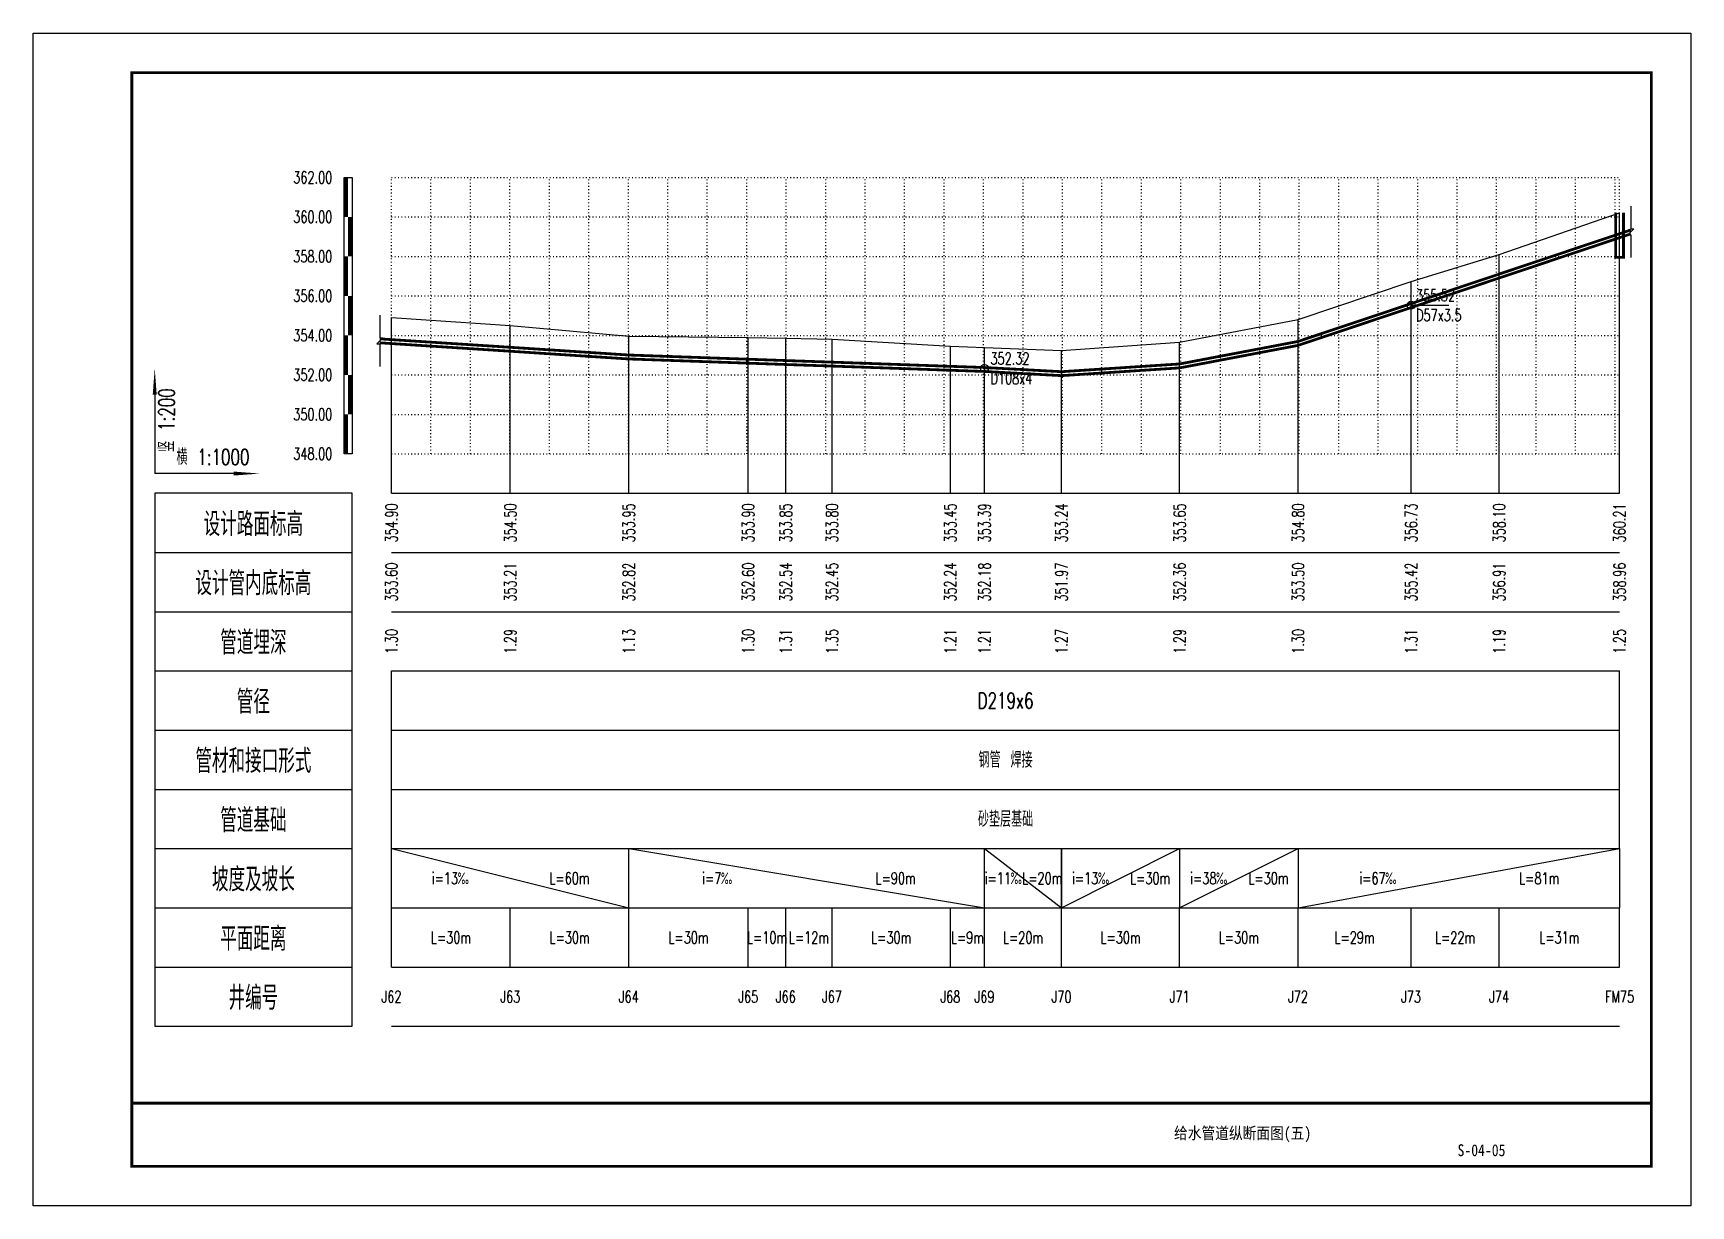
# Model space of a CAD drawing. Extents: x 566669 to 567929, y 3427063 to 3427212.
# Drawn here: x 567508.9 to 567718.9, y 3427063.1 to 3427211.6 of the extents above; entities that cross this region are included whole.
import ezdxf
from ezdxf.enums import TextEntityAlignment as Align

# ---------------------------------------------------------------- set-up
doc = ezdxf.new("R2010")
doc.units = 0
doc.header["$LTSCALE"] = 10
doc.linetypes.add('CENTER', pattern=[50.8, 31.75, -6.35, 6.35, -6.35])
doc.linetypes.add('DOT', pattern=[6.35, 0, -6.35])
doc.layers.get('0').update_dxf_attribs({"linetype": 'CONTINUOUS'})
for name, color, linetype in [('0-BZ', 7, 'CONTINUOUS'), ('0-TK', 7, 'CONTINUOUS'), ('DMZBWG', 8, 'DOT'), ('GPSCOMMON', 7, 'CONTINUOUS'), ('hy_dm_gs_subpipe', 7, 'CONTINUOUS'), ('hydm_common_pipe', 7, 'CONTINUOUS'), ('hydm_gs_natureline', 7, 'CONTINUOUS'), ('hydm_gs_pipe', 7, 'CONTINUOUS'), ('hydm_gs_well', 7, 'CONTINUOUS')]:
    doc.layers.add(name, color=color, linetype=linetype)
doc.styles.add('-宋体', font='', dxfattribs={"width": 0.75})
doc.styles.add('GPSHZ', font='txt.shx', dxfattribs={"width": 0.8, "bigfont": 'hztxt.shx'})
doc.styles.get('-宋体').set_extended_font_data('SimSun')

msp = doc.modelspace()

# ---------------------------------------------------------------- texts
at = {"layer": '0-BZ', "color": 0, "ltscale": 15, "style": '-宋体', "width": 0.85}
for s, p in [('给水管道纵断面图(五)', (567662.07, 3427072.24)), ('S-04-05', (567692.33, 3427070.16))]:
    msp.add_text(s, height=1.5, rotation=359.9624, dxfattribs=at).set_placement(p, align=Align.MIDDLE)
at = {"layer": 'hy_dm_gs_subpipe', "style": 'GPSHZ', "width": 0.7}
for s, p in [('355.52', (567684.03, 3427177.66)), ('352.32', (567630.12, 3427169.66))]:
    msp.add_text(s, height=1.5, dxfattribs=at).set_placement(p)
for s, p in [('D57x3.5', (567684.03, 3427176.66)), ('D108x4', (567630.12, 3427168.66))]:
    msp.add_text(s, height=1.5, dxfattribs=at).set_placement(p, align=Align.TOP_LEFT)
at = {"layer": 'hydm_common_pipe', "style": 'GPSHZ', "width": 0.7}
for s, p in [('362.00', (567546.75, 3427193.35)), ('360.00', (567546.75, 3427188.35)), ('358.00', (567546.75, 3427183.35)), ('356.00', (567546.75, 3427178.35)), ('354.00', (567546.75, 3427173.35)), ('352.00', (567546.75, 3427168.35)), ('350.00', (567546.75, 3427163.35)), ('348.00', (567546.75, 3427158.35))]:
    msp.add_text(s, height=1.5, dxfattribs=at).set_placement(p, align=Align.MIDDLE_RIGHT)
msp.add_text('竖 1:200', height=2, rotation=90, dxfattribs=at).set_placement((567524.75, 3427158.6), align=Align.TOP_LEFT)
msp.add_text('横 1:1000', height=2, dxfattribs=at).set_placement((567527, 3427156.35), align=Align.BOTTOM_LEFT)
for s, p in [('354.90', (567554.25, 3427149.6)), ('354.50', (567569.3, 3427149.6)), ('353.95', (567584.31, 3427149.6)), ('353.90', (567599.44, 3427149.6)), ('353.85', (567604.2, 3427149.6)), ('353.80', (567610.05, 3427149.6)), ('353.45', (567625.05, 3427149.6)), ('353.39', (567629.37, 3427149.6)), ('353.24', (567639.13, 3427149.6)), ('353.65', (567654.09, 3427149.6)), ('354.80', (567669.09, 3427149.6)), ('356.73', (567683.41, 3427149.6)), ('358.10', (567694.56, 3427149.6)), ('360.21', (567709.82, 3427149.6)), ('353.60', (567554.25, 3427142.1)), ('353.21', (567569.3, 3427142.1)), ('352.82', (567584.31, 3427142.1)), ('352.60', (567599.44, 3427142.1)), ('352.54', (567604.2, 3427142.1)), ('352.45', (567610.05, 3427142.1)), ('352.24', (567625.05, 3427142.1)), ('352.18', (567629.37, 3427142.1)), ('351.97', (567639.13, 3427142.1)), ('352.36', (567654.09, 3427142.1)), ('353.50', (567669.09, 3427142.1)), ('355.42', (567683.41, 3427142.1)), ('356.91', (567694.56, 3427142.1)), ('358.96', (567709.82, 3427142.1)), ('1.30', (567554.25, 3427134.6)), ('1.29', (567569.3, 3427134.6)), ('1.13', (567584.31, 3427134.6)), ('1.30', (567599.44, 3427134.6)), ('1.31', (567604.2, 3427134.6)), ('1.35', (567610.05, 3427134.6)), ('1.21', (567625.05, 3427134.6)), ('1.21', (567629.37, 3427134.6)), ('1.27', (567639.13, 3427134.6)), ('1.29', (567654.09, 3427134.6)), ('1.30', (567669.09, 3427134.6)), ('1.31', (567683.41, 3427134.6)), ('1.19', (567694.56, 3427134.6)), ('1.25', (567709.82, 3427134.6))]:
    msp.add_text(s, height=1.5, rotation=90, dxfattribs=at).set_placement(p, align=Align.MIDDLE_CENTER)
for s, height, p in [('D219x6', 2, (567632.04, 3427127.1)), ('钢管 焊接', 2, (567632.04, 3427119.6)), ('砂垫层基础', 2, (567632.04, 3427112.1)), ('i=13‰', 1.5, (567561.76, 3427104.6)), ('L=60m', 1.5, (567576.79, 3427104.6)), ('i=7‰', 1.5, (567595.57, 3427104.6)), ('L=90m', 1.5, (567618.11, 3427104.6)), ('i=11‰', 1.5, (567631.81, 3427104.6)), ('L=20m', 1.5, (567636.69, 3427104.6)), ('i=13‰', 1.5, (567642.87, 3427104.6)), ('L=30m', 1.5, (567650.35, 3427104.6)), ('i=38‰', 1.5, (567657.84, 3427104.6)), ('L=30m', 1.5, (567665.34, 3427104.6)), ('i=67‰', 1.5, (567679.27, 3427104.6)), ('L=81m', 1.5, (567699.64, 3427104.6)), ('L=30m', 1.5, (567561.78, 3427097.1)), ('L=30m', 1.5, (567576.81, 3427097.1)), ('L=30m', 1.5, (567591.87, 3427097.1)), ('L=10m', 1.5, (567601.82, 3427097.1)), ('L=12m', 1.5, (567607.13, 3427097.1)), ('L=30m', 1.5, (567617.55, 3427097.1)), ('L=9m', 1.5, (567627.21, 3427097.1)), ('L=20m', 1.5, (567634.25, 3427097.1)), ('L=30m', 1.5, (567646.61, 3427097.1)), ('L=30m', 1.5, (567661.59, 3427097.1)), ('L=29m', 1.5, (567676.25, 3427097.1)), ('L=22m', 1.5, (567688.98, 3427097.1)), ('L=31m', 1.5, (567702.19, 3427097.1)), ('J62', 1.5, (567554.25, 3427089.6)), ('J63', 1.5, (567569.3, 3427089.6)), ('J64', 1.5, (567584.31, 3427089.6)), ('J65', 1.5, (567599.44, 3427089.6)), ('J66', 1.5, (567604.2, 3427089.6)), ('J67', 1.5, (567610.05, 3427089.6)), ('J68', 1.5, (567625.05, 3427089.6)), ('J69', 1.5, (567629.37, 3427089.6)), ('J70', 1.5, (567639.13, 3427089.6)), ('J71', 1.5, (567654.09, 3427089.6)), ('J72', 1.5, (567669.09, 3427089.6)), ('J73', 1.5, (567683.41, 3427089.6)), ('J74', 1.5, (567694.56, 3427089.6)), ('FM75', 1.5, (567709.82, 3427089.6))]:
    msp.add_text(s, height=height, dxfattribs=at).set_placement(p, align=Align.MIDDLE_CENTER)

# ---------------------------------------------------------------- blocks, each defined once
blk = doc.blocks.new('dafgdahgsdfh')
at = {"layer": '0-TK'}
blk.add_lwpolyline([(43209.45, 121009.57), (43419.45, 121009.57), (43419.45, 120861.07), (43209.45, 120861.07)], close=True, dxfattribs=at)
blk = doc.blocks.new('hygx_gszdtablehead44')
at = {"layer": 'GPSCOMMON'}
for p, q in [((0, 135), (0, 0)), ((50, 135), (0, 135)), ((50, 0), (50, 135)), ((0, 120), (50, 120)), ((0, 105), (50, 105)), ((0, 90), (50, 90)), ((0, 75), (50, 75)), ((0, 60), (50, 60)), ((0, 45), (50, 45)), ((0, 30), (50, 30)), ((0, 15), (50, 15)), ((0, 0), (50, 0)), ((0, 0), (50, 0))]:
    blk.add_line(p, q, dxfattribs=at)
at = {"layer": 'GPSCOMMON', "style": 'GPSHZ', "width": 0.7}
for s, p in [('设计路面标高', (25, 127.5)), ('设计管内底标高', (25, 112.5)), ('管道埋深', (25, 97.5)), ('管径', (25, 82.5)), ('管材和接口形式', (25, 67.5)), ('管道基础', (25, 52.5)), ('坡度及坡长', (25, 37.5)), ('平面距离', (25, 22.5)), ('井编号', (25, 7.5))]:
    blk.add_text(s, height=6, dxfattribs=at).set_placement(p, align=Align.MIDDLE)
blk = doc.blocks.new('swyg')
at = {"linetype": 'Continuous'}
blk.add_circle((0, 0), 1, dxfattribs=at)

# ---------------------------------------------------------------- linework, layer by layer
at = {"layer": '0-TK', "const_width": 0.35}
for points in [[(567713.85, 3427068.12), (567521.35, 3427068.12), (567521.35, 3427206.62), (567713.85, 3427206.62)], [(567521.35, 3427206.62), (567713.85, 3427206.62), (567713.85, 3427076.12), (567521.35, 3427076.12)], [(567713.85, 3427068.12), (567521.35, 3427068.12), (567521.35, 3427206.62), (567713.85, 3427206.62)], [(567521.35, 3427206.62), (567713.85, 3427206.62), (567713.85, 3427076.12), (567521.35, 3427076.12)]]:
    msp.add_lwpolyline(points, close=True, dxfattribs=at)
at = {"layer": 'DMZBWG', "ltscale": 0.005}
for p, q in [((567554.25, 3427193.35), (567709.82, 3427193.35)), ((567554.25, 3427158.35), (567554.25, 3427193.35)), ((567559.25, 3427158.35), (567559.25, 3427193.35)), ((567564.25, 3427158.35), (567564.25, 3427193.35)), ((567569.25, 3427158.35), (567569.25, 3427193.35)), ((567574.25, 3427158.35), (567574.25, 3427193.35)), ((567579.25, 3427158.35), (567579.25, 3427193.35)), ((567584.25, 3427158.35), (567584.25, 3427193.35)), ((567589.25, 3427158.35), (567589.25, 3427193.35)), ((567594.25, 3427158.35), (567594.25, 3427193.35)), ((567599.25, 3427158.35), (567599.25, 3427193.35)), ((567604.25, 3427158.35), (567604.25, 3427193.35)), ((567609.25, 3427158.35), (567609.25, 3427193.35)), ((567614.25, 3427158.35), (567614.25, 3427193.35)), ((567619.25, 3427158.35), (567619.25, 3427193.35)), ((567624.25, 3427158.35), (567624.25, 3427193.35)), ((567629.25, 3427158.35), (567629.25, 3427193.35)), ((567634.25, 3427158.35), (567634.25, 3427193.35)), ((567639.25, 3427158.35), (567639.25, 3427193.35)), ((567644.25, 3427158.35), (567644.25, 3427193.35)), ((567649.25, 3427158.35), (567649.25, 3427193.35)), ((567654.25, 3427158.35), (567654.25, 3427193.35)), ((567659.25, 3427158.35), (567659.25, 3427193.35)), ((567664.25, 3427158.35), (567664.25, 3427193.35)), ((567669.25, 3427158.35), (567669.25, 3427193.35)), ((567674.25, 3427158.35), (567674.25, 3427193.35)), ((567679.25, 3427158.35), (567679.25, 3427193.35)), ((567684.25, 3427158.35), (567684.25, 3427193.35)), ((567689.25, 3427158.35), (567689.25, 3427193.35)), ((567694.25, 3427158.35), (567694.25, 3427193.35)), ((567699.25, 3427158.35), (567699.25, 3427193.35)), ((567704.25, 3427158.35), (567704.25, 3427193.35)), ((567709.25, 3427158.35), (567709.25, 3427193.35)), ((567709.82, 3427158.35), (567709.82, 3427193.35)), ((567554.25, 3427188.35), (567709.82, 3427188.35)), ((567554.25, 3427183.35), (567709.82, 3427183.35)), ((567554.25, 3427178.35), (567709.82, 3427178.35)), ((567554.25, 3427173.35), (567709.82, 3427173.35)), ((567554.25, 3427168.35), (567709.82, 3427168.35)), ((567554.25, 3427163.35), (567709.82, 3427163.35)), ((567554.25, 3427158.35), (567709.82, 3427158.35))]:
    msp.add_line(p, q, dxfattribs=at)
at = {"layer": 'GPSCOMMON'}
msp.add_lwpolyline([(567508.85, 3427211.62), (567718.85, 3427211.62), (567718.85, 3427063.12), (567508.85, 3427063.12)], close=True, dxfattribs=at)
at = {"layer": 'hy_dm_gs_subpipe'}
for points in [[(567683.41, 3427177.16), (567688.19, 3427177.16)], [(567629.37, 3427169.16), (567634.28, 3427169.16)]]:
    msp.add_lwpolyline(points, dxfattribs=at)
at = {"layer": 'hydm_common_pipe'}
for p, q in [((567554.25, 3427153.35), (567709.82, 3427153.35)), ((567554.25, 3427145.85), (567709.82, 3427145.85)), ((567554.25, 3427138.35), (567709.82, 3427138.35)), ((567554.25, 3427130.85), (567709.82, 3427130.85)), ((567554.25, 3427123.35), (567709.82, 3427123.35)), ((567554.25, 3427115.85), (567709.82, 3427115.85)), ((567554.25, 3427108.35), (567709.82, 3427108.35)), ((567554.25, 3427100.85), (567709.82, 3427100.85)), ((567554.25, 3427093.35), (567709.82, 3427093.35)), ((567554.25, 3427085.85), (567709.82, 3427085.85))]:
    msp.add_line(p, q, dxfattribs=at)
at = {"layer": 'hydm_common_pipe', "const_width": 0.5}
for points in [[(567548.5, 3427188.35), (567548.5, 3427193.35)], [(567549, 3427183.35), (567549, 3427188.35)], [(567548.5, 3427178.35), (567548.5, 3427183.35)], [(567549, 3427173.35), (567549, 3427178.35)], [(567548.5, 3427168.35), (567548.5, 3427173.35)], [(567549, 3427163.35), (567549, 3427168.35)], [(567548.5, 3427158.35), (567548.5, 3427163.35)]]:
    msp.add_lwpolyline(points, dxfattribs=at)
at = {"layer": 'hydm_common_pipe'}
for points in [[(567548.25, 3427158.35), (567548.25, 3427193.35), (567549.25, 3427193.35), (567549.25, 3427158.35), (567548.25, 3427158.35)], [(567524.25, 3427165.85), (567524.25, 3427155.85)], [(567534.25, 3427155.85), (567524.25, 3427155.85)], [(567554.25, 3427123.35), (567554.25, 3427130.85)], [(567709.82, 3427123.35), (567709.82, 3427130.85)], [(567554.25, 3427115.85), (567554.25, 3427123.35)], [(567709.82, 3427115.85), (567709.82, 3427123.35)], [(567554.25, 3427108.35), (567554.25, 3427115.85)], [(567709.82, 3427108.35), (567709.82, 3427115.85)], [(567554.25, 3427100.85), (567554.25, 3427108.35), (567584.31, 3427100.85), (567584.31, 3427108.35)], [(567584.31, 3427100.85), (567584.31, 3427108.35), (567629.37, 3427100.85), (567629.37, 3427108.35)], [(567629.37, 3427100.85), (567629.37, 3427108.35), (567639.13, 3427100.85), (567639.13, 3427108.35)], [(567639.13, 3427108.35), (567639.13, 3427100.85), (567654.09, 3427108.35), (567654.09, 3427100.85)], [(567654.09, 3427108.35), (567654.09, 3427100.85), (567669.09, 3427108.35), (567669.09, 3427100.85)], [(567669.09, 3427108.35), (567669.09, 3427100.85), (567709.82, 3427108.35), (567709.82, 3427100.85)], [(567554.25, 3427093.35), (567554.25, 3427100.85)], [(567569.3, 3427093.35), (567569.3, 3427100.85)], [(567569.3, 3427093.35), (567569.3, 3427100.85)], [(567584.31, 3427093.35), (567584.31, 3427100.85)], [(567584.31, 3427093.35), (567584.31, 3427100.85)], [(567599.44, 3427093.35), (567599.44, 3427100.85)], [(567599.44, 3427093.35), (567599.44, 3427100.85)], [(567604.2, 3427093.35), (567604.2, 3427100.85)], [(567604.2, 3427093.35), (567604.2, 3427100.85)], [(567610.05, 3427093.35), (567610.05, 3427100.85)], [(567610.05, 3427093.35), (567610.05, 3427100.85)], [(567625.05, 3427093.35), (567625.05, 3427100.85)], [(567625.05, 3427093.35), (567625.05, 3427100.85)], [(567629.37, 3427093.35), (567629.37, 3427100.85)], [(567629.37, 3427093.35), (567629.37, 3427100.85)], [(567639.13, 3427093.35), (567639.13, 3427100.85)], [(567639.13, 3427093.35), (567639.13, 3427100.85)], [(567654.09, 3427093.35), (567654.09, 3427100.85)], [(567654.09, 3427093.35), (567654.09, 3427100.85)], [(567669.09, 3427093.35), (567669.09, 3427100.85)], [(567669.09, 3427093.35), (567669.09, 3427100.85)], [(567683.41, 3427093.35), (567683.41, 3427100.85)], [(567683.41, 3427093.35), (567683.41, 3427100.85)], [(567694.56, 3427093.35), (567694.56, 3427100.85)], [(567694.56, 3427093.35), (567694.56, 3427100.85)], [(567709.82, 3427093.35), (567709.82, 3427100.85)]]:
    msp.add_lwpolyline(points, dxfattribs=at)
for points in [[(567524.25, 3427165.85, 0.5, 0, 0), (567524.25, 3427169.19, 0, 0, 0)], [(567534.25, 3427155.85, 0.5, 0, 0), (567537.58, 3427155.85, 0, 0, 0)]]:
    msp.add_lwpolyline(points, format="xyseb", dxfattribs=at)
at = {"layer": 'hydm_gs_natureline', "color": 7, "linetype": 'Continuous'}
msp.add_lwpolyline([(567554.25, 3427175.6), (567569.3, 3427174.6), (567584.31, 3427173.23), (567599.44, 3427173.1), (567604.2, 3427172.98), (567610.05, 3427172.85), (567625.05, 3427171.98), (567629.37, 3427171.83), (567639.13, 3427171.45), (567654.09, 3427172.48), (567669.09, 3427175.35), (567683.41, 3427180.18), (567694.56, 3427183.6), (567709.82, 3427188.88)], dxfattribs=at)
at = {"layer": 'hydm_gs_pipe', "color": 7, "lineweight": -3}
for points in [[(567711.25, 3427189.7), (567711.25, 3427186.82), (567711.62, 3427186.82), (567710.87, 3427186.07), (567711.25, 3427186.07), (567711.25, 3427183.2)], [(567552.75, 3427175.91), (567552.75, 3427173.04), (567553.13, 3427173.04), (567552.38, 3427172.29), (567552.75, 3427172.29), (567552.75, 3427169.41)]]:
    msp.add_lwpolyline(points, dxfattribs=at)
at = {"layer": 'hydm_gs_pipe', "color": 1, "linetype": 'Continuous', "const_width": 0.35}
for points in [[(567694.56, 3427181.11), (567709.82, 3427186.22)], [(567694.56, 3427180.61), (567709.82, 3427185.72)], [(567709.82, 3427186.22), (567711.25, 3427186.7)], [(567709.82, 3427185.72), (567711.25, 3427186.2)], [(567683.41, 3427177.37), (567694.56, 3427181.11)], [(567683.41, 3427176.87), (567694.56, 3427180.61)], [(567669.09, 3427172.58), (567683.41, 3427177.37)], [(567669.09, 3427172.08), (567683.41, 3427176.87)], [(567554.25, 3427172.81), (567552.75, 3427172.91)], [(567554.25, 3427172.81), (567569.3, 3427171.84)], [(567654.09, 3427169.73), (567669.09, 3427172.58)], [(567554.25, 3427172.31), (567552.75, 3427172.41)], [(567554.25, 3427172.31), (567569.3, 3427171.34)], [(567569.3, 3427171.84), (567584.31, 3427170.86)], [(567569.3, 3427171.34), (567584.31, 3427170.36)], [(567584.31, 3427170.86), (567599.44, 3427170.33)], [(567654.09, 3427169.23), (567669.09, 3427172.08)], [(567584.31, 3427170.36), (567599.44, 3427169.83)], [(567599.44, 3427170.33), (567604.2, 3427170.16)], [(567599.44, 3427169.83), (567604.2, 3427169.66)], [(567604.2, 3427170.16), (567610.05, 3427169.96)], [(567604.2, 3427169.66), (567610.05, 3427169.46)], [(567610.05, 3427169.96), (567625.05, 3427169.43)], [(567610.05, 3427169.46), (567625.05, 3427168.93)], [(567625.05, 3427169.43), (567629.37, 3427169.28)], [(567625.05, 3427168.93), (567629.37, 3427168.78)], [(567629.37, 3427169.28), (567639.13, 3427168.75)], [(567629.37, 3427168.78), (567639.13, 3427168.25)], [(567639.13, 3427168.75), (567654.09, 3427169.73)], [(567639.13, 3427168.25), (567654.09, 3427169.23)]]:
    msp.add_lwpolyline(points, dxfattribs=at)
at = {"layer": 'hydm_gs_well', "color": 7, "linetype": 'Continuous', "const_width": 0.35}
msp.add_lwpolyline([(567709.32, 3427188.88), (567709.32, 3427183.22), (567710.32, 3427183.22), (567710.32, 3427188.88)], dxfattribs=at)
at = {"layer": 'hydm_gs_well', "color": 7, "linetype": 'CENTER'}
for points in [[(567709.82, 3427153.35), (567709.82, 3427188.88)], [(567694.56, 3427153.35), (567694.56, 3427183.6)], [(567683.41, 3427153.35), (567683.41, 3427180.18)], [(567554.25, 3427153.35), (567554.25, 3427175.6)], [(567669.09, 3427153.35), (567669.09, 3427175.35)], [(567569.3, 3427153.35), (567569.3, 3427174.6)], [(567584.31, 3427153.35), (567584.31, 3427173.23)], [(567599.44, 3427153.35), (567599.44, 3427173.1)], [(567604.2, 3427153.35), (567604.2, 3427172.98)], [(567610.05, 3427153.35), (567610.05, 3427172.85)], [(567625.05, 3427153.35), (567625.05, 3427171.98)], [(567629.37, 3427153.35), (567629.37, 3427171.83)], [(567639.13, 3427153.35), (567639.13, 3427171.45)], [(567654.09, 3427153.35), (567654.09, 3427172.48)]]:
    msp.add_lwpolyline(points, dxfattribs=at)

# ---------------------------------------------------------------- block references
at = {"layer": 'GPSCOMMON'}
msp.add_blockref('dafgdahgsdfh', (524299.4, 3306202.05), dxfattribs=at)
at = {"layer": 'hy_dm_gs_subpipe', "xscale": 0.5, "yscale": 0.5}
for p in [(567683.41, 3427177.16), (567629.37, 3427169.16)]:
    msp.add_blockref('swyg', p, dxfattribs=at)
at = {"layer": 'hydm_common_pipe', "xscale": 0.5, "yscale": 0.5, "zscale": 0.5}
msp.add_blockref('hygx_gszdtablehead44', (567524.25, 3427085.85), dxfattribs=at)

msp.set_redraw_order([(e.dxf.handle, doc.entitydb.next_handle()) for e in msp.query("TEXT MTEXT ATTDEF DIMENSION ARC_DIMENSION")])  # texts and dimensions are drawn at this point

doc.saveas('drawing.dxf')
